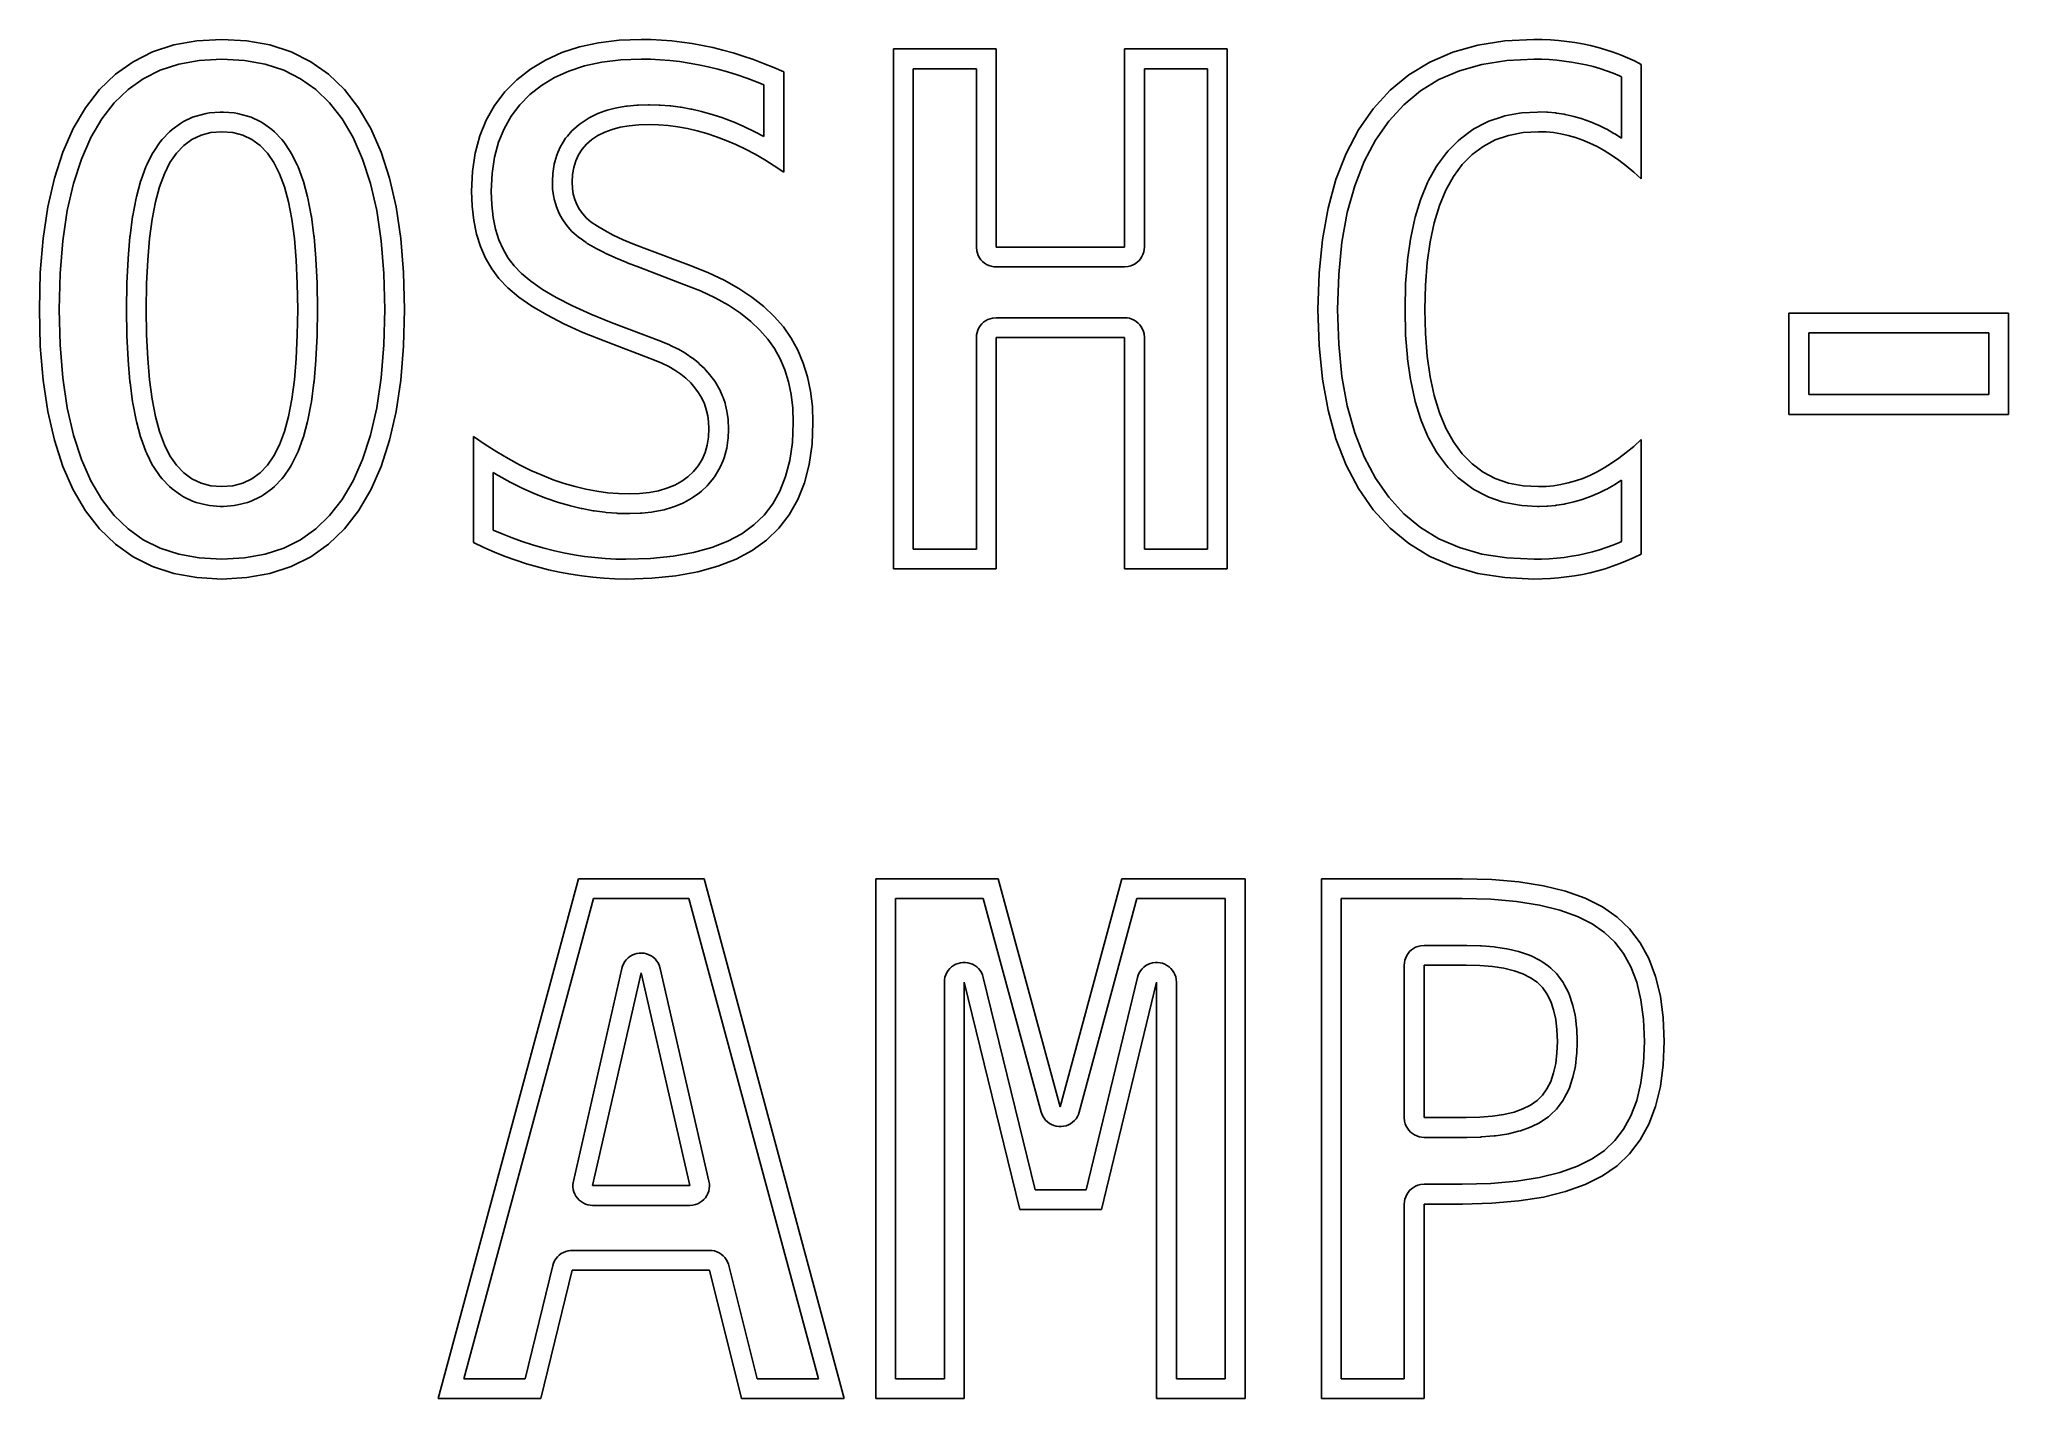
# Model space of a CAD drawing. Header units: metres. Extents: x -25.7 to 24.1, y -16.9 to 17.5.
import ezdxf

# ---------------------------------------------------------------- set-up
doc = ezdxf.new("R2010")
doc.units = ezdxf.units.M

msp = doc.modelspace()

# ---------------------------------------------------------------- linework, layer by layer
for p, q in [((-21.1084, 17.4848), (-21.738, 17.4495)), ((-20.4765, 17.4495), (-21.1084, 17.4848)), ((-11.0472, 17.4639), (-11.5666, 17.4012)), ((-10.4929, 17.4848), (-11.0472, 17.4639)), ((-10.2334, 17.4805), (-10.4929, 17.4848)), ((-9.97398, 17.4678), (-10.2334, 17.4805)), ((-9.71455, 17.4465), (-9.97398, 17.4678)), ((12.1134, 17.4848), (11.3785, 17.4489)), ((12.3262, 17.4815), (12.1134, 17.4848)), ((12.5365, 17.4719), (12.3262, 17.4815)), ((12.7443, 17.4557), (12.5365, 17.4719)), ((12.9496, 17.4332), (12.7443, 17.4557)), ((-22.8607, 17.1673), (-23.3538, 16.9203)), ((-22.3221, 17.3437), (-22.8607, 17.1673)), ((-21.738, 17.4495), (-22.3221, 17.3437)), ((-21.6793, 16.952), (-21.1083, 16.984)), ((-21.1083, 16.984), (-20.5351, 16.952)), ((-19.8904, 17.3437), (-20.4765, 17.4495)), ((-19.3503, 17.1673), (-19.8904, 17.3437)), ((-18.856, 16.9203), (-19.3503, 17.1673)), ((-12.9154, 16.9625), (-13.2952, 16.7327)), ((-12.5007, 17.1505), (-12.9154, 16.9625)), ((-12.0511, 17.2968), (-12.5007, 17.1505)), ((-11.5666, 17.4012), (-12.0511, 17.2968)), ((-11.4838, 16.9076), (-11.0078, 16.965)), ((-11.0078, 16.965), (-10.4876, 16.9846)), ((-10.4876, 16.9846), (-10.2498, 16.9807)), ((-10.2498, 16.9807), (-10.0066, 16.9688)), ((-10.0066, 16.9688), (-9.76329, 16.9489)), ((-9.45512, 17.4168), (-9.71455, 17.4465)), ((-9.19571, 17.3786), (-9.45512, 17.4168)), ((-8.93629, 17.3318), (-9.19571, 17.3786)), ((-8.67688, 17.2766), (-8.93629, 17.3318)), ((-8.4178, 17.2131), (-8.67688, 17.2766)), ((-8.15944, 17.1414), (-8.4178, 17.2131)), ((-7.90179, 17.0616), (-8.15944, 17.1414)), ((-7.64488, 16.9737), (-7.90179, 17.0616)), ((-7.38869, 16.8776), (-7.64488, 16.9737)), ((-1.49942, 17.2435), (-4.10008, 17.2435)), ((-4.10008, 17.2435), (-4.10008, 4.08125)), ((-1.49942, 12.2265), (-1.49942, 17.2435)), ((4.3542, 17.2435), (1.75356, 17.2435)), ((1.75356, 17.2435), (1.75356, 12.2265)), ((4.3542, 4.08125), (4.3542, 17.2435)), ((10.063, 17.1624), (9.48244, 16.9117)), ((10.695, 17.3415), (10.063, 17.1624)), ((11.3785, 17.4489), (10.695, 17.3415)), ((11.4296, 16.9508), (12.1218, 16.9846)), ((12.1218, 16.9846), (12.311, 16.9817)), ((12.311, 16.9817), (12.5054, 16.9728)), ((12.5054, 16.9728), (12.698, 16.9578)), ((12.698, 16.9578), (12.8866, 16.9371)), ((13.1524, 17.4041), (12.9496, 17.4332)), ((13.3526, 17.3686), (13.1524, 17.4041)), ((13.5503, 17.3267), (13.3526, 17.3686)), ((13.745, 17.2783), (13.5503, 17.3267)), ((13.9361, 17.2234), (13.745, 17.2783)), ((14.1235, 17.1622), (13.9361, 17.2234)), ((14.3074, 17.0944), (14.1235, 17.1622)), ((14.4877, 17.0202), (14.3074, 17.0944)), ((14.6644, 16.9395), (14.4877, 17.0202)), ((-23.8013, 16.6028), (-24.2033, 16.2148)), ((-23.3538, 16.9203), (-23.8013, 16.6028)), ((-23.4812, 16.2168), (-23.0957, 16.4904)), ((-23.0957, 16.4904), (-22.6698, 16.7036)), ((-22.6698, 16.7036), (-22.1992, 16.8578)), ((-22.1992, 16.8578), (-21.6793, 16.952)), ((-20.5351, 16.952), (-20.013, 16.8577)), ((-20.013, 16.8577), (-19.5406, 16.7034)), ((-19.5406, 16.7034), (-19.1137, 16.4901)), ((-19.1137, 16.4901), (-18.7274, 16.2166)), ((-18.4075, 16.6028), (-18.856, 16.9203)), ((-18.005, 16.2148), (-18.4075, 16.6028)), ((-13.6402, 16.4611), (-13.9442, 16.153)), ((-13.2952, 16.7327), (-13.6402, 16.4611)), ((-13.0102, 16.3208), (-12.6819, 16.5194)), ((-12.6819, 16.5194), (-12.3196, 16.6836)), ((-12.3196, 16.6836), (-11.9208, 16.8134)), ((-11.9208, 16.8134), (-11.4838, 16.9076)), ((-9.76329, 16.9489), (-9.52016, 16.921)), ((-9.52016, 16.921), (-9.27632, 16.885)), ((-9.27632, 16.885), (-9.03276, 16.8412)), ((-9.03276, 16.8412), (-8.7883, 16.7891)), ((-8.7883, 16.7891), (-8.54454, 16.7294)), ((-8.54454, 16.7294), (-8.30013, 16.6616)), ((-8.30013, 16.6616), (-8.05655, 16.5861)), ((-8.05655, 16.5861), (-7.8139, 16.5031)), ((-7.8139, 16.5031), (-7.57066, 16.4119)), ((-7.13321, 16.7734), (-7.38869, 16.8776)), ((-6.87846, 16.6611), (-7.13321, 16.7734)), ((-6.87846, 14.1235), (-6.87846, 16.6611)), ((-3.60008, 4.58125), (-3.60008, 16.7435)), ((-3.60008, 16.7435), (-1.99942, 16.7435)), ((-1.99942, 16.7435), (-1.99942, 12.2265)), ((2.25356, 12.2265), (2.25356, 16.7435)), ((2.25356, 16.7435), (3.8542, 16.7435)), ((3.8542, 16.7435), (3.8542, 4.58125)), ((8.95334, 16.5893), (8.47568, 16.1953)), ((9.48244, 16.9117), (8.95334, 16.5893)), ((9.244, 16.1809), (9.71274, 16.4665)), ((9.71274, 16.4665), (10.2309, 16.6903)), ((10.2309, 16.6903), (10.8025, 16.8522)), ((10.8025, 16.8522), (11.4296, 16.9508)), ((12.8866, 16.9371), (13.0733, 16.9103)), ((13.0733, 16.9103), (13.2568, 16.8778)), ((13.2568, 16.8778), (13.4382, 16.8393)), ((13.4382, 16.8393), (13.6156, 16.7952)), ((13.6156, 16.7952), (13.7894, 16.7454)), ((13.7894, 16.7454), (13.9597, 16.6897)), ((13.9597, 16.6897), (14.1256, 16.6285)), ((14.1256, 16.6285), (14.2887, 16.5614)), ((14.2887, 16.5614), (14.3374, 16.5392)), ((14.3374, 16.5392), (14.3374, 14.9858)), ((14.8374, 16.8524), (14.6644, 16.9395)), ((14.8374, 13.9571), (14.8374, 16.8524)), ((-24.2033, 16.2148), (-24.5598, 15.7561)), ((-23.8304, 15.8798), (-23.4812, 16.2168)), ((-18.7274, 16.2166), (-18.3778, 15.8796)), ((-17.6483, 15.7561), (-18.005, 16.2148)), ((-13.9442, 16.153), (-14.2014, 15.8136)), ((-13.5654, 15.825), (-13.3062, 16.0877)), ((-13.3062, 16.0877), (-13.0102, 16.3208)), ((-7.57066, 16.4119), (-7.37846, 16.3335)), ((-7.37846, 16.3335), (-7.37846, 15.0252)), ((8.47568, 16.1953), (8.04947, 15.7296)), ((8.82088, 15.8319), (9.244, 16.1809)), ((-24.5598, 15.7561), (-24.8697, 15.2286)), ((-24.4239, 15.0003), (-24.1451, 15.475)), ((-24.1451, 15.475), (-23.8304, 15.8798)), ((-21.8472, 15.5123), (-22.077, 15.4038)), ((-21.7589, 15.5442), (-21.8472, 15.5123)), ((-21.5072, 15.6093), (-21.7589, 15.5442)), ((-21.4216, 15.6236), (-21.5072, 15.6093)), ((-21.1479, 15.6453), (-21.4216, 15.6236)), ((-21.0692, 15.6453), (-21.1479, 15.6453)), ((-20.7933, 15.6236), (-21.0692, 15.6453)), ((-20.7083, 15.6095), (-20.7933, 15.6236)), ((-20.4546, 15.5444), (-20.7083, 15.6095)), ((-20.3666, 15.5128), (-20.4546, 15.5444)), ((-20.1352, 15.4044), (-20.3666, 15.5128)), ((-18.3778, 15.8796), (-18.063, 15.4749)), ((-18.063, 15.4749), (-17.7842, 15.0003)), ((-17.3384, 15.2286), (-17.6483, 15.7561)), ((-14.2014, 15.8136), (-14.4119, 15.4428)), ((-13.9611, 15.2242), (-13.7829, 15.5381)), ((-13.7829, 15.5381), (-13.5654, 15.825)), ((-11.8586, 15.4687), (-12.0112, 15.3681)), ((-11.8066, 15.4987), (-11.8586, 15.4687)), ((-11.636, 15.5838), (-11.8066, 15.4987)), ((-11.586, 15.6055), (-11.636, 15.5838)), ((-11.3974, 15.6751), (-11.586, 15.6055)), ((-11.3511, 15.6897), (-11.3974, 15.6751)), ((-11.1445, 15.7439), (-11.3511, 15.6897)), ((-11.1025, 15.753), (-11.1445, 15.7439)), ((-10.878, 15.7917), (-11.1025, 15.753)), ((-10.8408, 15.7966), (-10.878, 15.7917)), ((-10.5982, 15.8199), (-10.8408, 15.7966)), ((-10.5654, 15.8219), (-10.5982, 15.8199)), ((-10.3049, 15.8297), (-10.5654, 15.8219)), ((-10.2771, 15.8297), (-10.3049, 15.8297)), ((-10.0349, 15.8234), (-10.2771, 15.8297)), ((-10.0092, 15.8221), (-10.0349, 15.8234)), ((-9.76628, 15.8032), (-10.0092, 15.8221)), ((-9.741, 15.8006), (-9.76628, 15.8032)), ((-9.49741, 15.7691), (-9.741, 15.8006)), ((-9.47273, 15.7653), (-9.49741, 15.7691)), ((-9.22842, 15.7213), (-9.47273, 15.7653)), ((-9.20457, 15.7164), (-9.22842, 15.7213)), ((-8.95955, 15.6598), (-9.20457, 15.7164)), ((-8.93657, 15.6539), (-8.95955, 15.6598)), ((-8.69083, 15.5847), (-8.93657, 15.6539)), ((-8.6689, 15.578), (-8.69083, 15.5847)), ((-8.42244, 15.4962), (-8.6689, 15.578)), ((-8.40193, 15.4889), (-8.42244, 15.4962)), ((-8.15562, 15.3951), (-8.40193, 15.4889)), ((8.04947, 15.7296), (7.67761, 15.1962)), ((8.44069, 15.4165), (8.82088, 15.8319)), ((11.3155, 15.5272), (10.979, 15.4116)), ((11.3846, 15.5455), (11.3155, 15.5272)), ((11.7497, 15.6149), (11.3846, 15.5455)), ((11.8138, 15.6229), (11.7497, 15.6149)), ((12.2075, 15.646), (11.8138, 15.6229)), ((12.2521, 15.6466), (12.2075, 15.646)), ((12.4427, 15.6408), (12.2521, 15.6466)), ((12.4736, 15.6389), (12.4427, 15.6408)), ((12.6626, 15.6213), (12.4736, 15.6389)), ((12.6935, 15.6175), (12.6626, 15.6213)), ((12.8809, 15.5882), (12.6935, 15.6175)), ((12.9114, 15.5825), (12.8809, 15.5882)), ((13.0971, 15.5416), (12.9114, 15.5825)), ((13.1269, 15.534), (13.0971, 15.5416)), ((13.3111, 15.4814), (13.1269, 15.534)), ((13.3398, 15.4722), (13.3111, 15.4814)), ((13.5223, 15.4079), (13.3398, 15.4722)), ((-24.8697, 15.2286), (-25.1319, 14.6337)), ((-24.6641, 14.4555), (-24.4239, 15.0003)), ((-22.4334, 15.1447), (-22.6193, 14.9495)), ((-22.3663, 15.2036), (-22.4334, 15.1447)), ((-22.1585, 15.3554), (-22.3663, 15.2036)), ((-22.1055, 15.3892), (-22.1585, 15.3554)), ((-22.077, 15.4038), (-22.1055, 15.3892)), ((-21.8635, 14.9517), (-21.6338, 15.0601)), ((-21.6338, 15.0601), (-21.3821, 15.1252)), ((-21.3821, 15.1252), (-21.1084, 15.1468)), ((-21.1084, 15.1468), (-20.8325, 15.1252)), ((-20.8325, 15.1252), (-20.5788, 15.0601)), ((-20.5788, 15.0601), (-20.3475, 14.9517)), ((-20.0802, 15.3742), (-20.1352, 15.4044)), ((-20.0537, 15.3562), (-20.0802, 15.3742)), ((-19.8446, 15.2045), (-20.0537, 15.3562)), ((-19.7771, 15.1455), (-19.8446, 15.2045)), ((-19.5904, 14.9503), (-19.7771, 15.1455)), ((-17.7842, 15.0003), (-17.5441, 14.4555)), ((-17.0762, 14.6337), (-17.3384, 15.2286)), ((-14.5756, 15.0407), (-14.6926, 14.6073)), ((-14.4119, 15.4428), (-14.5756, 15.0407)), ((-14.1009, 14.8808), (-13.9611, 15.2242)), ((-12.4009, 14.9804), (-12.4932, 14.8388)), ((-12.3575, 15.0376), (-12.4009, 14.9804)), ((-12.2447, 15.1658), (-12.3575, 15.0376)), ((-12.1958, 15.2144), (-12.2447, 15.1658)), ((-12.0625, 15.3293), (-12.1958, 15.2144)), ((-12.0112, 15.3681), (-12.0625, 15.3293)), ((-11.7359, 14.9507), (-11.5833, 15.0513)), ((-11.5833, 15.0513), (-11.4128, 15.1364)), ((-11.4128, 15.1364), (-11.2242, 15.2061)), ((-11.2242, 15.2061), (-11.0176, 15.2602)), ((-11.0176, 15.2602), (-10.7931, 15.2989)), ((-10.7931, 15.2989), (-10.5506, 15.3221)), ((-10.5506, 15.3221), (-10.2901, 15.3299)), ((-10.2901, 15.3299), (-10.0479, 15.3236)), ((-10.0479, 15.3236), (-9.80502, 15.3047)), ((-9.80502, 15.3047), (-9.56143, 15.2733)), ((-9.56143, 15.2733), (-9.31712, 15.2292)), ((-9.31712, 15.2292), (-9.0721, 15.1726)), ((-9.0721, 15.1726), (-8.82635, 15.1034)), ((-8.82635, 15.1034), (-8.5799, 15.0217)), ((-8.5799, 15.0217), (-8.33359, 14.9278)), ((-8.13628, 15.3873), (-8.15562, 15.3951)), ((-7.89105, 15.282), (-8.13628, 15.3873)), ((-7.87257, 15.2736), (-7.89105, 15.282)), ((-7.62843, 15.1568), (-7.87257, 15.2736)), ((-7.61081, 15.1479), (-7.62843, 15.1568)), ((-7.37846, 15.0252), (-7.61081, 15.1479)), ((7.67761, 15.1962), (7.36295, 14.5986)), ((8.10556, 14.9357), (8.44069, 15.4165)), ((10.2554, 14.9696), (10.1981, 14.9196)), ((10.5348, 15.1777), (10.2554, 14.9696)), ((10.6008, 15.2194), (10.5348, 15.1777)), ((10.9088, 15.3813), (10.6008, 15.2194)), ((10.979, 15.4116), (10.9088, 15.3813)), ((11.1414, 14.9387), (11.478, 15.0543)), ((11.478, 15.0543), (11.8431, 15.1237)), ((11.8431, 15.1237), (12.2368, 15.1468)), ((12.2368, 15.1468), (12.4274, 15.141)), ((12.4274, 15.141), (12.6164, 15.1235)), ((12.6164, 15.1235), (12.8038, 15.0942)), ((12.8038, 15.0942), (12.9895, 15.0533)), ((12.9895, 15.0533), (13.1736, 15.0007)), ((13.1736, 15.0007), (13.3562, 14.9363)), ((13.5499, 15.3973), (13.5223, 15.4079)), ((13.7308, 15.3213), (13.5499, 15.3973)), ((13.7569, 15.3094), (13.7308, 15.3213)), ((13.9378, 15.2208), (13.7569, 15.3094)), ((13.962, 15.2082), (13.9378, 15.2208)), ((14.1445, 15.1061), (13.962, 15.2082)), ((14.1662, 15.0932), (14.1445, 15.1061)), ((14.3374, 14.9858), (14.1662, 15.0932)), ((-25.1319, 14.6337), (-25.3464, 13.9716)), ((-22.8677, 14.591), (-23.0097, 14.3091)), ((-22.8332, 14.6493), (-22.8677, 14.591)), ((-22.6693, 14.8879), (-22.8332, 14.6493)), ((-22.6193, 14.9495), (-22.6693, 14.8879)), ((-22.4211, 14.3661), (-22.2572, 14.6047)), ((-22.2572, 14.6047), (-22.0714, 14.7999)), ((-22.0714, 14.7999), (-21.8635, 14.9517)), ((-20.3475, 14.9517), (-20.1384, 14.7999)), ((-20.1384, 14.7999), (-19.9517, 14.6047)), ((-19.9517, 14.6047), (-19.7873, 14.3661)), ((-19.54, 14.8884), (-19.5904, 14.9503)), ((-19.3756, 14.6499), (-19.54, 14.8884)), ((-19.3408, 14.5912), (-19.3756, 14.6499)), ((-19.1987, 14.3093), (-19.3408, 14.5912)), ((-16.8617, 13.9716), (-17.0762, 14.6337)), ((-14.6926, 14.6073), (-14.7627, 14.1425)), ((-14.2645, 14.0933), (-14.2024, 14.5046)), ((-14.2024, 14.5046), (-14.1009, 14.8808)), ((-12.6244, 14.5566), (-12.6756, 14.3884)), ((-12.5997, 14.6211), (-12.6244, 14.5566)), ((-12.528, 14.776), (-12.5997, 14.6211)), ((-12.4932, 14.8388), (-12.528, 14.776)), ((-12.1461, 14.4109), (-12.0743, 14.5658)), ((-12.0743, 14.5658), (-11.982, 14.7074)), ((-11.982, 14.7074), (-11.8692, 14.8357)), ((-11.8692, 14.8357), (-11.7359, 14.9507)), ((-8.33359, 14.9278), (-8.08836, 14.8225)), ((-8.08836, 14.8225), (-7.84422, 14.7057)), ((-7.84422, 14.7057), (-7.60115, 14.5774)), ((-7.60115, 14.5774), (-7.35918, 14.4376)), ((7.36295, 14.5986), (7.1055, 13.937)), ((7.81859, 14.3908), (8.10556, 14.9357)), ((9.90134, 14.6114), (9.67921, 14.3107)), ((9.94737, 14.6652), (9.90134, 14.6114)), ((10.1981, 14.9196), (9.94737, 14.6652)), ((10.3035, 14.3143), (10.5542, 14.5687)), ((10.5542, 14.5687), (10.8335, 14.7768)), ((10.8335, 14.7768), (11.1414, 14.9387)), ((13.3562, 14.9363), (13.537, 14.8603)), ((13.537, 14.8603), (13.718, 14.7718)), ((13.718, 14.7718), (13.9005, 14.6697)), ((13.9005, 14.6697), (14.0846, 14.5542)), ((14.0846, 14.5542), (14.2704, 14.4251)), ((-25.3464, 13.9716), (-25.5133, 13.2421)), ((-24.864, 13.8385), (-24.6641, 14.4555)), ((-23.0323, 14.257), (-23.1539, 13.9267)), ((-23.0097, 14.3091), (-23.0323, 14.257)), ((-22.6847, 13.7539), (-22.5631, 14.0842)), ((-22.5631, 14.0842), (-22.4211, 14.3661)), ((-19.7873, 14.3661), (-19.6451, 14.0842)), ((-19.6451, 14.0842), (-19.5235, 13.7539)), ((-19.1759, 14.257), (-19.1987, 14.3093)), ((-19.0543, 13.9267), (-19.1759, 14.257)), ((-17.5441, 14.4555), (-17.3442, 13.8385)), ((-16.6948, 13.2421), (-16.8617, 13.9716)), ((-14.7627, 14.1425), (-14.7861, 13.6464)), ((-14.2857, 13.6437), (-14.2645, 14.0933)), ((-12.7274, 14.0874), (-12.7377, 13.8925)), ((-12.7211, 14.1446), (-12.7274, 14.0874)), ((-12.6903, 14.3262), (-12.7211, 14.1446)), ((-12.6756, 14.3884), (-12.6903, 14.3262)), ((-12.2384, 13.8662), (-12.2281, 14.0611)), ((-12.2281, 14.0611), (-12.1973, 14.2426)), ((-12.1973, 14.2426), (-12.1461, 14.4109)), ((-7.35918, 14.4376), (-7.11827, 14.2863)), ((-7.11827, 14.2863), (-6.87846, 14.1235)), ((7.58073, 13.7795), (7.81859, 14.3908)), ((9.64464, 14.2571), (9.45171, 13.9109)), ((9.67921, 14.3107), (9.64464, 14.2571)), ((9.88844, 13.6675), (10.0814, 14.0136)), ((10.0814, 14.0136), (10.3035, 14.3143)), ((14.2704, 14.4251), (14.4578, 14.2826)), ((14.4578, 14.2826), (14.6468, 14.1266)), ((14.6468, 14.1266), (14.8374, 13.9571)), ((-25.0217, 13.1491), (-24.864, 13.8385)), ((-23.2786, 13.4647), (-23.3628, 13.0275)), ((-23.2706, 13.4997), (-23.2786, 13.4647)), ((-23.1677, 13.8834), (-23.2706, 13.4997)), ((-23.1539, 13.9267), (-23.1677, 13.8834)), ((-22.7876, 13.3702), (-22.6847, 13.7539)), ((-19.5235, 13.7539), (-19.4206, 13.3702)), ((-19.0406, 13.8835), (-19.0543, 13.9267)), ((-18.9376, 13.4997), (-19.0406, 13.8835)), ((-18.9296, 13.4648), (-18.9376, 13.4997)), ((-18.8454, 13.0275), (-18.9296, 13.4648)), ((-17.3442, 13.8385), (-17.1865, 13.1491)), ((-14.7861, 13.6464), (-14.7719, 13.2597)), ((-14.273, 13.2981), (-14.2857, 13.6437)), ((-12.7377, 13.8925), (-12.7378, 13.8418)), ((-12.7378, 13.8418), (-12.7303, 13.6894)), ((-12.7303, 13.6894), (-12.725, 13.6373)), ((-12.725, 13.6373), (-12.7026, 13.4927)), ((-12.7026, 13.4927), (-12.6909, 13.4377)), ((-12.2309, 13.7139), (-12.2384, 13.8662)), ((-12.2085, 13.5692), (-12.2309, 13.7139)), ((-12.1712, 13.4324), (-12.2085, 13.5692)), ((7.1055, 13.937), (6.90526, 13.2113)), ((7.39325, 13.1), (7.58073, 13.7795)), ((9.26379, 13.4692), (9.24715, 13.4231)), ((9.42705, 13.8602), (9.26379, 13.4692)), ((9.45171, 13.9109), (9.42705, 13.8602)), ((9.72519, 13.2765), (9.88844, 13.6675)), ((-25.5133, 13.2421), (-25.6325, 12.4452)), ((-25.1356, 12.3876), (-25.0217, 13.1491)), ((-23.3674, 12.9991), (-23.4329, 12.5085)), ((-23.3628, 13.0275), (-23.3674, 12.9991)), ((-22.8718, 12.933), (-22.7876, 13.3702)), ((-19.4206, 13.3702), (-19.3363, 12.933)), ((-18.8407, 12.9991), (-18.8454, 13.0275)), ((-18.7752, 12.5085), (-18.8407, 12.9991)), ((-17.1865, 13.1491), (-17.0726, 12.3876)), ((-16.5756, 12.4452), (-16.6948, 13.2421)), ((-14.7719, 13.2597), (-14.7292, 12.8962)), ((-14.2352, 12.9766), (-14.273, 13.2981)), ((-14.1738, 12.6822), (-14.2352, 12.9766)), ((-12.6909, 13.4377), (-12.6535, 13.3008)), ((-12.6535, 13.3008), (-12.6347, 13.2448)), ((-12.6347, 13.2448), (-12.5824, 13.1157)), ((-12.5824, 13.1157), (-12.5564, 13.0611)), ((-12.5564, 13.0611), (-12.4892, 12.9397)), ((-12.1189, 13.3033), (-12.1712, 13.4324)), ((-12.0517, 13.1819), (-12.1189, 13.3033)), ((-11.9696, 13.0682), (-12.0517, 13.1819)), ((-11.8725, 12.9623), (-11.9696, 13.0682)), ((6.90526, 13.2113), (6.76224, 12.4215)), ((7.25775, 12.3518), (7.39325, 13.1)), ((9.11357, 12.9873), (9.10291, 12.9464)), ((9.24715, 13.4231), (9.11357, 12.9873)), ((9.59161, 12.8408), (9.72519, 13.2765)), ((-23.4355, 12.4852), (-23.4823, 11.941)), ((-23.4329, 12.5085), (-23.4355, 12.4852)), ((-22.9373, 12.4423), (-22.8718, 12.933)), ((-19.3363, 12.933), (-19.2708, 12.4423)), ((-18.7727, 12.4852), (-18.7752, 12.5085)), ((-18.7259, 11.941), (-18.7727, 12.4852)), ((-14.7292, 12.8962), (-14.6582, 12.5559)), ((-14.6582, 12.5559), (-14.5587, 12.2389)), ((-14.0896, 12.414), (-14.1738, 12.6822)), ((-12.4892, 12.9397), (-12.457, 12.889)), ((-12.457, 12.889), (-12.3748, 12.7754)), ((-12.3748, 12.7754), (-12.3382, 12.7304)), ((-12.3382, 12.7304), (-12.2412, 12.6245)), ((-12.2412, 12.6245), (-12.1979, 12.5827)), ((-12.1979, 12.5827), (-12.0771, 12.4791)), ((-12.0771, 12.4791), (-12.0371, 12.4482)), ((-11.7517, 12.8588), (-11.8725, 12.9623)), ((-11.5984, 12.7522), (-11.7517, 12.8588)), ((-11.4124, 12.6425), (-11.5984, 12.7522)), ((-11.194, 12.5298), (-11.4124, 12.6425)), ((-10.9429, 12.414), (-11.194, 12.5298)), ((9.10291, 12.9464), (8.99902, 12.4658)), ((9.48773, 12.3602), (9.59161, 12.8408)), ((-25.6325, 12.4452), (-25.704, 11.5811)), ((-25.2045, 11.5541), (-25.1356, 12.3876)), ((-22.9841, 11.8982), (-22.9373, 12.4423)), ((-19.2708, 12.4423), (-19.2241, 11.8982)), ((-17.0726, 12.3876), (-17.0036, 11.5541)), ((-16.5041, 11.5811), (-16.5756, 12.4452)), ((-14.5587, 12.2389), (-14.4308, 11.9451)), ((-13.9837, 12.1707), (-14.0896, 12.414)), ((-13.8563, 11.9502), (-13.9837, 12.1707)), ((-12.0371, 12.4482), (-11.8837, 12.3416)), ((-11.8837, 12.3416), (-11.8524, 12.3215)), ((-11.8524, 12.3215), (-11.6665, 12.2119)), ((-11.6665, 12.2119), (-11.6417, 12.1982)), ((-11.6417, 12.1982), (-11.4232, 12.0855)), ((-11.4232, 12.0855), (-11.4034, 12.0758)), ((-11.4034, 12.0758), (-11.1523, 11.96)), ((-10.6593, 12.2952), (-10.9429, 12.414)), ((-10.3431, 12.1732), (-10.6593, 12.2952)), ((-9.2234, 11.7496), (-10.3431, 12.1732)), ((-1.99942, 12.2265), (-1.99057, 12.1328)), ((-1.99057, 12.1328), (-1.97495, 12.072)), ((-1.97495, 12.072), (-1.95183, 12.0136)), ((-1.95183, 12.0136), (-1.92159, 11.9586)), ((1.75356, 12.2265), (-1.49942, 12.2265)), ((2.15807, 11.9326), (2.19171, 11.9856)), ((2.19171, 11.9856), (2.21844, 12.0424)), ((2.21844, 12.0424), (2.23785, 12.1022)), ((2.23785, 12.1022), (2.24962, 12.1638)), ((2.24962, 12.1638), (2.25356, 12.2265)), ((6.76224, 12.4215), (6.67642, 11.5676)), ((7.17564, 11.5347), (7.25775, 12.3518)), ((8.99265, 12.4301), (8.91843, 11.9048)), ((8.99902, 12.4658), (8.99265, 12.4301)), ((9.41351, 11.8348), (9.48773, 12.3602)), ((-25.704, 11.5811), (-25.7278, 10.6496)), ((-25.2277, 10.6497), (-25.2045, 11.5541)), ((-23.4835, 11.9217), (-23.5116, 11.3241)), ((-23.4823, 11.941), (-23.4835, 11.9217)), ((-23.0121, 11.3006), (-22.9841, 11.8982)), ((-19.2241, 11.8982), (-19.196, 11.3006)), ((-18.7246, 11.9217), (-18.7259, 11.941)), ((-18.6965, 11.3241), (-18.7246, 11.9217)), ((-17.0036, 11.5541), (-16.9804, 10.6497)), ((-16.4803, 10.6496), (-16.5041, 11.5811)), ((-14.4308, 11.9451), (-14.2745, 11.6745)), ((-14.2745, 11.6745), (-14.0897, 11.4272)), ((-13.7076, 11.7512), (-13.8563, 11.9502)), ((-13.5231, 11.559), (-13.7076, 11.7512)), ((-13.2847, 11.3599), (-13.5231, 11.559)), ((-11.1523, 11.96), (-11.1362, 11.9529)), ((-11.1362, 11.9529), (-10.8525, 11.834)), ((-10.8525, 11.834), (-10.8392, 11.8286)), ((-10.8392, 11.8286), (-10.523, 11.7067)), ((-10.523, 11.7067), (-9.4045, 11.2835)), ((-8.78712, 11.5756), (-9.2234, 11.7496)), ((-8.38504, 11.3861), (-8.78712, 11.5756)), ((-1.92159, 11.9586), (-1.88467, 11.9078)), ((-1.88467, 11.9078), (-1.84169, 11.862)), ((-1.84169, 11.862), (-1.79332, 11.822)), ((-1.79332, 11.822), (-1.7403, 11.7884)), ((-1.7403, 11.7884), (-1.68349, 11.7616)), ((-1.68349, 11.7616), (-1.62376, 11.7422)), ((-1.62376, 11.7422), (-1.56209, 11.7305)), ((-1.56209, 11.7305), (-1.49942, 11.7265)), ((-1.49942, 11.7265), (1.75356, 11.7265)), ((1.75356, 11.7265), (1.84724, 11.7354)), ((1.84724, 11.7354), (1.90807, 11.751)), ((1.90807, 11.751), (1.96645, 11.7741)), ((1.96645, 11.7741), (2.02147, 11.8044)), ((2.02147, 11.8044), (2.07227, 11.8413)), ((2.07227, 11.8413), (2.11804, 11.8842)), ((2.11804, 11.8842), (2.15807, 11.9326)), ((6.67642, 11.5676), (6.64781, 10.6496)), ((7.14806, 10.6496), (7.17564, 11.5347)), ((8.91502, 11.8737), (8.87051, 11.3035)), ((8.91843, 11.9048), (8.91502, 11.8737)), ((9.369, 11.2646), (9.41351, 11.8348)), ((-23.5121, 11.3078), (-23.5215, 10.6568)), ((-23.5116, 11.3241), (-23.5121, 11.3078)), ((-23.0215, 10.6496), (-23.0121, 11.3006)), ((-19.196, 11.3006), (-19.1866, 10.6496)), ((-18.696, 11.3078), (-18.6965, 11.3241)), ((-18.6867, 10.6568), (-18.696, 11.3078)), ((-14.0897, 11.4272), (-13.8648, 11.193)), ((-13.8648, 11.193), (-13.5881, 10.9619)), ((-12.9895, 11.155), (-13.2847, 11.3599)), ((-12.6375, 10.9467), (-12.9895, 11.155)), ((-9.4045, 11.2835), (-8.98643, 11.1167)), ((-8.98643, 11.1167), (-8.6136, 10.9411)), ((-8.01712, 11.1812), (-8.38504, 11.3861)), ((-7.6834, 10.9607), (-8.01712, 11.1812)), ((8.86916, 11.2767), (8.85431, 10.6617)), ((8.87051, 11.3035), (8.86916, 11.2767)), ((9.35416, 10.6496), (9.369, 11.2646)), ((-25.7278, 10.6496), (-25.704, 9.72052)), ((-25.2045, 9.7477), (-25.2277, 10.6497)), ((-23.5215, 10.6568), (-23.5215, 10.6424)), ((-23.5215, 10.6424), (-23.5121, 9.99376)), ((-23.0121, 10.001), (-23.0215, 10.6496)), ((-19.1866, 10.6496), (-19.196, 10.001)), ((-18.696, 9.99376), (-18.6867, 10.6424)), ((-18.6867, 10.6424), (-18.6867, 10.6568)), ((-16.9804, 10.6497), (-17.0036, 9.74773)), ((-16.5041, 9.72052), (-16.4803, 10.6496)), ((-13.5881, 10.9619), (-13.2596, 10.7338)), ((-13.2596, 10.7338), (-12.8793, 10.5088)), ((-12.8793, 10.5088), (-12.4471, 10.2869)), ((-12.2298, 10.7374), (-12.6375, 10.9467)), ((-11.7669, 10.528), (-12.2298, 10.7374)), ((-11.2454, 10.3179), (-11.7669, 10.528)), ((-8.6136, 10.9411), (-8.27686, 10.7535)), ((-8.27686, 10.7535), (-7.97633, 10.555)), ((-7.97633, 10.555), (-7.71115, 10.3461)), ((-7.38385, 10.7248), (-7.6834, 10.9607)), ((-7.11848, 10.4734), (-7.38385, 10.7248)), ((-6.8873, 10.2066), (-7.11848, 10.4734)), ((6.64781, 10.6496), (6.67642, 9.73402)), ((7.17564, 9.76692), (7.14806, 10.6496)), ((8.85431, 10.6617), (8.85431, 10.6375)), ((8.85431, 10.6375), (8.86916, 10.0249)), ((9.369, 10.037), (9.35416, 10.6496)), ((24.1395, 10.5542), (18.5769, 10.5542)), ((18.5769, 10.5542), (18.5769, 7.99165)), ((24.1395, 7.99165), (24.1395, 10.5542)), ((-23.5121, 9.99376), (-23.5116, 9.97743)), ((-23.5116, 9.97743), (-23.4835, 9.38185)), ((-22.9841, 9.40538), (-23.0121, 10.001)), ((-19.196, 10.001), (-19.2241, 9.40538)), ((-18.7246, 9.38184), (-18.6965, 9.97742)), ((-18.6965, 9.97742), (-18.696, 9.99376)), ((-12.4471, 10.2869), (-11.9632, 10.068)), ((-11.9632, 10.068), (-11.4274, 9.85222)), ((-9.97168, 9.83438), (-11.2454, 10.3179)), ((-7.71115, 10.3461), (-7.48027, 10.1274)), ((-7.48027, 10.1274), (-7.28227, 9.8989)), ((-6.68851, 9.92178), (-6.8873, 10.2066)), ((-1.99548, 10.0012), (-1.99942, 9.93854)), ((-1.98372, 10.0629), (-1.99548, 10.0012)), ((-1.96431, 10.1226), (-1.98372, 10.0629)), ((-1.93758, 10.1794), (-1.96431, 10.1226)), ((-1.90393, 10.2324), (-1.93758, 10.1794)), ((-1.86391, 10.2808), (-1.90393, 10.2324)), ((-1.81813, 10.3238), (-1.86391, 10.2808)), ((-1.76733, 10.3607), (-1.81813, 10.3238)), ((-1.71231, 10.3909), (-1.76733, 10.3607)), ((-1.65393, 10.4141), (-1.71231, 10.3909)), ((-1.59311, 10.4297), (-1.65393, 10.4141)), ((-1.49942, 10.4385), (-1.59311, 10.4297)), ((1.75356, 10.4385), (-1.49942, 10.4385)), ((1.81622, 10.4346), (1.75356, 10.4385)), ((1.8779, 10.4228), (1.81622, 10.4346)), ((1.93762, 10.4034), (1.8779, 10.4228)), ((1.99443, 10.3767), (1.93762, 10.4034)), ((2.04745, 10.343), (1.99443, 10.3767)), ((2.09583, 10.303), (2.04745, 10.343)), ((2.13881, 10.2572), (2.09583, 10.303)), ((2.17572, 10.2065), (2.13881, 10.2572)), ((2.20596, 10.1514), (2.17572, 10.2065)), ((2.22908, 10.093), (2.20596, 10.1514)), ((2.24471, 10.0322), (2.22908, 10.093)), ((2.25356, 9.93854), (2.24471, 10.0322)), ((8.86916, 10.0249), (8.87053, 9.99792)), ((8.87053, 9.99792), (8.91504, 9.42972)), ((9.41351, 9.46877), (9.369, 10.037)), ((19.0769, 8.49165), (19.0769, 10.0542)), ((19.0769, 10.0542), (23.6395, 10.0542)), ((23.6395, 10.0542), (23.6395, 8.49165)), ((-25.704, 9.72052), (-25.6325, 8.85837)), ((-25.1356, 8.91612), (-25.2045, 9.7477)), ((-17.0036, 9.74773), (-17.0726, 8.91611)), ((-16.5756, 8.85837), (-16.5041, 9.72052)), ((-11.4274, 9.85222), (-10.1491, 9.36693)), ((-9.95744, 9.82872), (-9.97168, 9.83438)), ((-9.77248, 9.75194), (-9.95744, 9.82872)), ((-9.7437, 9.73891), (-9.77248, 9.75194)), ((-9.5717, 9.6544), (-9.7437, 9.73891)), ((-9.54132, 9.63817), (-9.5717, 9.6544)), ((-9.38228, 9.54593), (-9.54132, 9.63817)), ((-9.35072, 9.52602), (-9.38228, 9.54593)), ((-9.20465, 9.42604), (-9.35072, 9.52602)), ((-7.28227, 9.8989), (-7.11374, 9.65744)), ((-7.11374, 9.65744), (-6.97076, 9.39793)), ((-6.52029, 9.61646), (-6.68851, 9.92178)), ((-6.38266, 9.2906), (-6.52029, 9.61646)), ((-1.99942, 9.93854), (-1.99942, 4.58125)), ((-1.49942, 9.93854), (1.75356, 9.93854)), ((-1.49942, 4.08125), (-1.49942, 9.93854)), ((1.75356, 9.93854), (1.75356, 4.08125)), ((2.25356, 4.58125), (2.25356, 9.93854)), ((6.67642, 9.73402), (6.76224, 8.88211)), ((7.25775, 8.95181), (7.17564, 9.76692)), ((-23.4835, 9.38185), (-23.4822, 9.36243)), ((-23.4822, 9.36243), (-23.4355, 8.81992)), ((-22.9373, 8.86287), (-22.9841, 9.40538)), ((-19.2241, 9.40538), (-19.2708, 8.86287)), ((-18.7727, 8.81992), (-18.7259, 9.36243)), ((-18.7259, 9.36243), (-18.7246, 9.38184)), ((-10.1491, 9.36693), (-9.96417, 9.29015)), ((-9.96417, 9.29015), (-9.79218, 9.20564)), ((-9.79218, 9.20564), (-9.63313, 9.1134)), ((-9.63313, 9.1134), (-9.48706, 9.01343)), ((-9.48706, 9.01343), (-9.35393, 8.90573)), ((-9.17259, 9.40216), (-9.20465, 9.42604)), ((-9.03946, 9.29446), (-9.17259, 9.40216)), ((-9.00754, 9.26631), (-9.03946, 9.29446)), ((-8.88737, 9.15088), (-9.00754, 9.26631)), ((-8.85664, 9.11859), (-8.88737, 9.15088)), ((-8.74944, 8.99544), (-8.85664, 9.11859)), ((-8.72081, 8.95932), (-8.74944, 8.99544)), ((-6.97076, 9.39793), (-6.85297, 9.11903)), ((-6.85297, 9.11903), (-6.76031, 8.81921)), ((-6.27562, 8.94424), (-6.38266, 9.2906)), ((8.91504, 9.42972), (8.91846, 9.39862)), ((8.91846, 9.39862), (8.99268, 8.87485)), ((9.48773, 8.94499), (9.41351, 9.46877)), ((-25.6325, 8.85837), (-25.5133, 8.06317)), ((-25.0217, 8.15617), (-25.1356, 8.91612)), ((-23.4355, 8.81992), (-23.4329, 8.79657)), ((-23.4329, 8.79657), (-23.3674, 8.30716)), ((-22.8718, 8.37346), (-22.9373, 8.86287)), ((-19.2708, 8.86287), (-19.3363, 8.37346)), ((-18.8408, 8.30713), (-18.7753, 8.79654)), ((-18.7753, 8.79654), (-18.7727, 8.81992)), ((-17.0726, 8.91611), (-17.1865, 8.15617)), ((-16.6948, 8.06317), (-16.5756, 8.85837)), ((-9.35393, 8.90573), (-9.23376, 8.7903)), ((-9.23376, 8.7903), (-9.12656, 8.66714)), ((-9.12656, 8.66714), (-9.03297, 8.53719)), ((-9.03297, 8.53719), (-8.95381, 8.40131)), ((-8.62723, 8.82936), (-8.72081, 8.95932)), ((-8.60095, 8.78888), (-8.62723, 8.82936)), ((-8.52179, 8.653), (-8.60095, 8.78888)), ((-8.49902, 8.60907), (-8.52179, 8.653)), ((-8.43423, 8.46725), (-8.49902, 8.60907)), ((-6.76031, 8.81921), (-6.69312, 8.49683)), ((-6.69312, 8.49683), (-6.65216, 8.15108)), ((-6.19916, 8.57738), (-6.27562, 8.94424)), ((-6.15327, 8.19), (-6.19916, 8.57738)), ((6.76224, 8.88211), (6.90526, 8.09393)), ((7.39316, 8.20554), (7.25775, 8.95181)), ((8.99268, 8.87485), (8.99907, 8.8391)), ((8.99907, 8.8391), (9.10295, 8.35976)), ((9.59161, 8.46565), (9.48773, 8.94499)), ((23.6395, 8.49165), (19.0769, 8.49165)), ((-25.5133, 8.06317), (-25.3464, 7.33493)), ((-24.864, 7.46825), (-25.0217, 8.15617)), ((-23.3674, 8.30716), (-23.3628, 8.27872)), ((-23.3628, 8.27872), (-23.2786, 7.84239)), ((-22.7876, 7.93713), (-22.8718, 8.37346)), ((-19.3363, 8.37346), (-19.4206, 7.93713)), ((-18.9296, 7.84238), (-18.8454, 8.2787)), ((-18.8454, 8.2787), (-18.8408, 8.30713)), ((-17.1865, 8.15617), (-17.3441, 7.46825)), ((-16.8617, 7.33493), (-16.6948, 8.06317)), ((-8.95381, 8.40131), (-8.88902, 8.25949)), ((-8.88902, 8.25949), (-8.83864, 8.11176)), ((-8.83864, 8.11176), (-8.80266, 7.9581)), ((-8.41579, 8.42088), (-8.43423, 8.46725)), ((-8.3654, 8.27315), (-8.41579, 8.42088)), ((-8.35181, 8.22575), (-8.3654, 8.27315)), ((-8.31583, 8.0721), (-8.35181, 8.22575)), ((-8.30717, 8.02513), (-8.31583, 8.0721)), ((-8.28558, 7.86554), (-8.30717, 8.02513)), ((-6.65216, 8.15108), (-6.6384, 7.78374)), ((-6.13799, 7.7821), (-6.15327, 8.19)), ((6.90526, 8.09393), (7.1055, 7.36946)), ((7.58067, 7.52713), (7.39316, 8.20554)), ((9.10295, 8.35976), (9.11365, 8.31885)), ((9.11365, 8.31885), (9.24722, 7.88397)), ((9.72519, 8.03078), (9.59161, 8.46565)), ((9.88844, 7.64034), (9.72519, 8.03078)), ((18.5769, 7.99165), (24.1395, 7.99165)), ((-23.2786, 7.84239), (-23.2705, 7.80746)), ((-23.2705, 7.80746), (-23.1676, 7.42422)), ((-22.6847, 7.55389), (-22.7876, 7.93713)), ((-22.5631, 7.22375), (-22.6847, 7.55389)), ((-19.5235, 7.55389), (-19.6451, 7.22375)), ((-19.4206, 7.93713), (-19.5235, 7.55389)), ((-19.0406, 7.42419), (-18.9377, 7.80743)), ((-18.9377, 7.80743), (-18.9296, 7.84238)), ((-8.80266, 7.9581), (-8.78107, 7.79851)), ((-8.77386, 7.63298), (-8.78465, 7.41626)), ((-8.78107, 7.79851), (-8.77386, 7.63298)), ((-8.28154, 7.82024), (-8.28558, 7.86554)), ((-8.28528, 7.3914), (-8.27449, 7.60812)), ((-8.27434, 7.65471), (-8.28154, 7.82024)), ((-8.27449, 7.60812), (-8.27434, 7.65471)), ((-6.6384, 7.78374), (-6.66046, 7.27956)), ((-6.162, 7.23338), (-6.13799, 7.7821)), ((7.81851, 6.91669), (7.58067, 7.52713)), ((9.24722, 7.88397), (9.26389, 7.83789)), ((9.26389, 7.83789), (9.42714, 7.44745)), ((10.0814, 7.29434), (9.88844, 7.64034)), ((-25.3464, 7.33493), (-25.1319, 6.67365)), ((-24.6642, 6.85216), (-24.864, 7.46825)), ((-23.1676, 7.42422), (-23.1539, 7.38109)), ((-23.1539, 7.38109), (-23.0323, 7.05095)), ((-23.0323, 7.05095), (-23.0097, 6.99884)), ((-23.0097, 6.99884), (-22.8677, 6.71695)), ((-22.4211, 6.94186), (-22.5631, 7.22375)), ((-19.6451, 7.22375), (-19.7873, 6.94186)), ((-19.3408, 6.71677), (-19.1987, 6.99866)), ((-19.1987, 6.99866), (-19.176, 7.05089)), ((-19.176, 7.05089), (-19.0543, 7.38103)), ((-19.0543, 7.38103), (-19.0406, 7.42419)), ((-17.3441, 7.46825), (-17.544, 6.85216)), ((-17.0762, 6.67365), (-16.8617, 7.33493)), ((-14.4373, 7.23143), (-14.7332, 7.43422)), ((-14.7332, 7.43422), (-14.7332, 4.74686)), ((-14.1442, 7.04402), (-14.4373, 7.23143)), ((-13.8537, 6.87199), (-14.1442, 7.04402)), ((-8.87102, 7.02536), (-8.94659, 6.85121)), ((-8.81705, 7.21371), (-8.87102, 7.02536)), ((-8.78465, 7.41626), (-8.81705, 7.21371)), ((-8.39037, 6.88763), (-8.3364, 7.07599)), ((-8.3364, 7.07599), (-8.32332, 7.13475)), ((-8.32332, 7.13475), (-8.29092, 7.3373)), ((-8.29092, 7.3373), (-8.28528, 7.3914)), ((-6.66046, 7.27956), (-6.72519, 6.82365)), ((-6.23405, 6.72586), (-6.162, 7.23338)), ((7.1055, 7.36946), (7.36295, 6.70869)), ((9.42714, 7.44745), (9.45175, 7.39682)), ((9.45175, 7.39682), (9.64468, 7.05083)), ((9.64468, 7.05083), (9.67924, 6.99721)), ((9.67924, 6.99721), (9.90137, 6.69659)), ((10.3035, 6.99373), (10.0814, 7.29434)), ((10.5542, 6.73936), (10.3035, 6.99373)), ((14.4578, 7.0255), (14.2704, 6.88297)), ((14.6468, 7.18152), (14.4578, 7.0255)), ((14.8374, 7.35101), (14.6468, 7.18152)), ((14.8374, 4.45566), (14.8374, 7.35101)), ((-25.1319, 6.67365), (-24.8697, 6.07932)), ((-24.4239, 6.30768), (-24.6642, 6.85216)), ((-22.8677, 6.71695), (-22.8332, 6.65868)), ((-22.8332, 6.65868), (-22.6693, 6.42015)), ((-22.2572, 6.70334), (-22.4211, 6.94186)), ((-22.0714, 6.50819), (-22.2572, 6.70334)), ((-21.8635, 6.35641), (-22.0714, 6.50819)), ((-20.1384, 6.50819), (-20.3475, 6.35641)), ((-19.9517, 6.70334), (-20.1384, 6.50819)), ((-19.7873, 6.94186), (-19.9517, 6.70334)), ((-19.54, 6.41956), (-19.3756, 6.65808)), ((-19.3756, 6.65808), (-19.3408, 6.71677)), ((-17.544, 6.85216), (-17.7842, 6.30763)), ((-17.3384, 6.07932), (-17.0762, 6.67365)), ((-14.2332, 5.06287), (-14.2332, 6.51564)), ((-14.2332, 6.51564), (-14.1085, 6.44179)), ((-13.5659, 6.71536), (-13.8537, 6.87199)), ((-13.2809, 6.57413), (-13.5659, 6.71536)), ((-12.9985, 6.44827), (-13.2809, 6.57413)), ((-9.16249, 6.54544), (-9.30283, 6.41385)), ((-9.04375, 6.69122), (-9.16249, 6.54544)), ((-8.94659, 6.85121), (-9.04375, 6.69122)), ((-8.61638, 6.4317), (-8.51923, 6.59169)), ((-8.51923, 6.59169), (-8.48793, 6.65216)), ((-8.48793, 6.65216), (-8.41235, 6.82631)), ((-8.41235, 6.82631), (-8.39037, 6.88763)), ((-6.72519, 6.82365), (-6.83058, 6.4144)), ((-6.35414, 6.25955), (-6.23405, 6.72586)), ((7.36295, 6.70869), (7.67761, 6.11166)), ((8.1055, 6.37218), (7.81851, 6.91669)), ((9.90137, 6.69659), (9.94739, 6.64275)), ((9.94739, 6.64275), (10.1981, 6.38838)), ((10.8335, 6.53125), (10.5542, 6.73936)), ((11.1414, 6.36937), (10.8335, 6.53125)), ((13.718, 6.53625), (13.537, 6.44765)), ((13.9005, 6.63834), (13.718, 6.53625)), ((14.0846, 6.75391), (13.9005, 6.63834)), ((14.2704, 6.88297), (14.0846, 6.75391)), ((-24.8697, 6.07932), (-24.5598, 5.55194)), ((-24.1451, 5.83319), (-24.4239, 6.30768)), ((-22.6693, 6.42015), (-22.6193, 6.35849)), ((-22.6193, 6.35849), (-22.4334, 6.16335)), ((-22.4334, 6.16335), (-22.3663, 6.10442)), ((-22.3663, 6.10442), (-22.1584, 5.95264)), ((-21.6338, 6.24799), (-21.8635, 6.35641)), ((-21.3821, 6.18294), (-21.6338, 6.24799)), ((-21.1084, 6.16125), (-21.3821, 6.18294)), ((-20.8325, 6.18294), (-21.1084, 6.16125)), ((-20.5788, 6.24799), (-20.8325, 6.18294)), ((-20.3475, 6.35641), (-20.5788, 6.24799)), ((-20.0537, 5.95181), (-19.8447, 6.10359)), ((-19.8447, 6.10359), (-19.7771, 6.16252)), ((-19.7771, 6.16252), (-19.5904, 6.35767)), ((-19.5904, 6.35767), (-19.54, 6.41956)), ((-17.7842, 6.30763), (-18.063, 5.83319)), ((-17.6483, 5.55194), (-17.3384, 6.07932)), ((-14.1085, 6.44179), (-14.0927, 6.43283)), ((-14.0927, 6.43283), (-13.805, 6.2762)), ((-13.805, 6.2762), (-13.7879, 6.26733)), ((-13.7879, 6.26733), (-13.5028, 6.1261)), ((-13.5028, 6.1261), (-13.4844, 6.11743)), ((-13.4844, 6.11743), (-13.2021, 5.99158)), ((-13.2021, 5.99158), (-13.1822, 5.98325)), ((-12.7188, 6.3378), (-12.9985, 6.44827)), ((-12.441, 6.2424), (-12.7188, 6.3378)), ((-12.164, 6.16168), (-12.441, 6.2424)), ((-11.8879, 6.09563), (-12.164, 6.16168)), ((-11.6128, 6.04427), (-11.8879, 6.09563)), ((-11.3385, 6.00757), (-11.6128, 6.04427)), ((-11.0651, 5.98555), (-11.3385, 6.00757)), ((-10.7926, 5.97821), (-11.0651, 5.98555)), ((-10.5269, 5.98711), (-10.7926, 5.97821)), ((-10.2788, 6.01378), (-10.5269, 5.98711)), ((-10.0483, 6.05823), (-10.2788, 6.01378)), ((-9.83549, 6.12047), (-10.0483, 6.05823)), ((-9.6403, 6.20049), (-9.83549, 6.12047)), ((-9.46275, 6.29828), (-9.6403, 6.20049)), ((-9.30283, 6.41385), (-9.46275, 6.29828)), ((-9.16989, 5.89302), (-9.00996, 6.00859)), ((-9.00996, 6.00859), (-8.96082, 6.04912)), ((-8.96082, 6.04912), (-8.82048, 6.18071)), ((-8.82048, 6.18071), (-8.77483, 6.22968)), ((-8.77483, 6.22968), (-8.65608, 6.37546)), ((-8.65608, 6.37546), (-8.61638, 6.4317)), ((-6.97469, 6.05008), (-7.1564, 5.72734)), ((-6.83058, 6.4144), (-6.97469, 6.05008)), ((-6.52228, 5.83446), (-6.35414, 6.25955)), ((7.67761, 6.11166), (8.04947, 5.57834)), ((8.44061, 5.89156), (8.1055, 6.37218)), ((10.1981, 6.38838), (10.2555, 6.33842)), ((10.2555, 6.33842), (10.5348, 6.13031)), ((10.5348, 6.13031), (10.6008, 6.08868)), ((10.6008, 6.08868), (10.9088, 5.9268)), ((11.478, 6.25375), (11.1414, 6.36937)), ((11.8431, 6.18439), (11.478, 6.25375)), ((12.2368, 6.16125), (11.8431, 6.18439)), ((12.4274, 6.1671), (12.2368, 6.16125)), ((12.6164, 6.18463), (12.4274, 6.1671)), ((12.8038, 6.21387), (12.6164, 6.18463)), ((12.9895, 6.25478), (12.8038, 6.21387)), ((13.1736, 6.30737), (12.9895, 6.25478)), ((13.3562, 6.37167), (13.1736, 6.30737)), ((13.537, 6.44765), (13.3562, 6.37167)), ((13.5498, 5.91069), (13.7307, 5.98666)), ((13.7307, 5.98666), (13.757, 5.99861)), ((13.757, 5.99861), (13.9379, 6.08722)), ((13.9379, 6.08722), (13.962, 6.09987)), ((13.962, 6.09987), (14.1445, 6.20195)), ((14.1445, 6.20195), (14.1663, 6.21483)), ((14.1663, 6.21483), (14.3374, 6.32225)), ((14.3374, 6.32225), (14.3374, 4.77202)), ((-24.5598, 5.55194), (-24.2033, 5.09334)), ((-23.8304, 5.42833), (-24.1451, 5.83319)), ((-22.1584, 5.95264), (-22.1319, 5.93454)), ((-22.1319, 5.93454), (-22.0769, 5.90424)), ((-22.0769, 5.90424), (-21.8472, 5.79581)), ((-21.8472, 5.79581), (-21.7589, 5.76389)), ((-21.7589, 5.76389), (-21.5072, 5.69884)), ((-21.5072, 5.69884), (-21.4216, 5.68449)), ((-21.4216, 5.68449), (-21.1479, 5.66281)), ((-21.1479, 5.66281), (-21.0692, 5.6628)), ((-21.0692, 5.6628), (-20.7933, 5.68448)), ((-20.7933, 5.68448), (-20.7083, 5.69861)), ((-20.7083, 5.69861), (-20.4546, 5.76366)), ((-20.4546, 5.76366), (-20.3666, 5.79524)), ((-20.3666, 5.79524), (-20.1353, 5.90367)), ((-20.1353, 5.90367), (-20.1067, 5.91818)), ((-20.1067, 5.91818), (-20.0537, 5.95181)), ((-18.063, 5.83319), (-18.3777, 5.42854)), ((-18.005, 5.09334), (-17.6483, 5.55194)), ((-13.1822, 5.98325), (-12.9025, 5.87277)), ((-12.9025, 5.87277), (-12.8812, 5.8649)), ((-12.8812, 5.8649), (-12.6033, 5.7695)), ((-12.6033, 5.7695), (-12.5809, 5.76237)), ((-12.5809, 5.76237), (-12.3039, 5.68166)), ((-12.3039, 5.68166), (-12.2804, 5.6754)), ((-12.2804, 5.6754), (-12.0043, 5.60934)), ((-12.0043, 5.60934), (-11.9797, 5.60411)), ((-11.9797, 5.60411), (-11.7045, 5.55275)), ((-11.7045, 5.55275), (-11.6791, 5.54868)), ((-11.6791, 5.54868), (-11.4048, 5.51198)), ((-11.4048, 5.51198), (-11.3786, 5.50919)), ((-11.3786, 5.50919), (-11.1053, 5.48717)), ((-11.1053, 5.48717), (-11.0786, 5.48573)), ((-11.0786, 5.48573), (-10.8061, 5.47839)), ((-10.7759, 5.47849), (-10.5102, 5.48738)), ((-10.5102, 5.48738), (-10.4734, 5.48997)), ((-10.4734, 5.48997), (-10.2253, 5.51665)), ((-10.2253, 5.51665), (-10.1841, 5.52283)), ((-10.1841, 5.52283), (-9.95364, 5.56728)), ((-9.95364, 5.56728), (-9.90797, 5.57832)), ((-9.90797, 5.57832), (-9.69514, 5.64056)), ((-9.69514, 5.64056), (-9.64584, 5.65784)), ((-9.64584, 5.65784), (-9.45065, 5.73785)), ((-9.45065, 5.73785), (-9.39908, 5.76253)), ((-9.39908, 5.76253), (-9.22153, 5.86032)), ((-9.22153, 5.86032), (-9.16989, 5.89302)), ((-7.1564, 5.72734), (-7.37634, 5.44206)), ((-6.73843, 5.45056), (-6.52228, 5.83446)), ((8.04947, 5.57834), (8.47568, 5.11273)), ((8.82085, 5.47617), (8.44061, 5.89156)), ((10.9088, 5.9268), (10.979, 5.8965)), ((10.979, 5.8965), (11.3155, 5.78088)), ((11.3155, 5.78088), (11.3846, 5.76254)), ((11.3846, 5.76254), (11.7497, 5.69318)), ((11.7497, 5.69318), (11.8137, 5.68524)), ((11.8137, 5.68524), (12.2074, 5.66211)), ((12.2074, 5.66211), (12.2521, 5.66148)), ((12.2521, 5.66148), (12.4427, 5.66733)), ((12.4427, 5.66733), (12.4736, 5.66924)), ((12.4736, 5.66924), (12.6626, 5.68677)), ((12.6626, 5.68677), (12.6935, 5.69061)), ((12.6935, 5.69061), (12.8809, 5.71985)), ((12.8809, 5.71985), (12.9113, 5.72557)), ((12.9113, 5.72557), (13.0971, 5.76648)), ((13.0971, 5.76648), (13.1268, 5.774)), ((13.1268, 5.774), (13.311, 5.8266)), ((13.311, 5.8266), (13.3398, 5.83578)), ((13.3398, 5.83578), (13.5223, 5.90009)), ((13.5223, 5.90009), (13.5498, 5.91069)), ((-24.2033, 5.09334), (-23.8013, 4.70528)), ((-23.4812, 5.09125), (-23.8304, 5.42833)), ((-23.0956, 4.81772), (-23.4812, 5.09125)), ((-18.7273, 5.09154), (-19.1137, 4.81793)), ((-18.3777, 5.42854), (-18.7273, 5.09154)), ((-18.4075, 4.70528), (-18.005, 5.09334)), ((-14.0103, 4.96487), (-14.2332, 5.06287)), ((-10.8061, 5.47839), (-10.7759, 5.47849)), ((-7.63657, 5.19081), (-7.94182, 4.97017)), ((-7.37634, 5.44206), (-7.63657, 5.19081)), ((-7.31487, 4.8064), (-7.00264, 5.10788)), ((-7.00264, 5.10788), (-6.73843, 5.45056)), ((8.47568, 5.11273), (8.95334, 4.71875)), ((9.244, 5.12714), (8.82085, 5.47617)), ((9.71269, 4.8416), (9.244, 5.12714)), ((-23.8013, 4.70528), (-23.3538, 4.38779)), ((-22.6698, 4.60446), (-23.0956, 4.81772)), ((-22.1992, 4.45032), (-22.6698, 4.60446)), ((-19.5406, 4.60466), (-20.0131, 4.45038)), ((-19.1137, 4.81793), (-19.5406, 4.60466)), ((-18.856, 4.38779), (-18.4075, 4.70528)), ((-14.7332, 4.74686), (-14.4699, 4.62076)), ((-14.4699, 4.62076), (-14.2039, 4.50383)), ((-14.2039, 4.50383), (-13.9352, 4.39604)), ((-13.7568, 4.86317), (-14.0103, 4.96487)), ((-13.5008, 4.77014), (-13.7568, 4.86317)), ((-13.2424, 4.68581), (-13.5008, 4.77014)), ((-12.9818, 4.61015), (-13.2424, 4.68581)), ((-12.7179, 4.54295), (-12.9818, 4.61015)), ((-12.4532, 4.48463), (-12.7179, 4.54295)), ((-9.16383, 4.49196), (-9.67915, 4.3992)), ((-8.70328, 4.61923), (-9.16383, 4.49196)), ((-8.29628, 4.77933), (-8.70328, 4.61923)), ((-7.94182, 4.97017), (-8.29628, 4.77933)), ((-8.0856, 4.32491), (-7.67569, 4.54559)), ((-7.67569, 4.54559), (-7.31487, 4.8064)), ((-1.99942, 4.58125), (-3.60008, 4.58125)), ((3.8542, 4.58125), (2.25356, 4.58125)), ((8.95334, 4.71875), (9.48244, 4.39639)), ((10.231, 4.61778), (9.71269, 4.8416)), ((10.8025, 4.45584), (10.231, 4.61778)), ((13.604, 4.51266), (13.4279, 4.46841)), ((13.7772, 4.56259), (13.604, 4.51266)), ((13.9487, 4.61861), (13.7772, 4.56259)), ((14.1168, 4.68015), (13.9487, 4.61861)), ((14.2835, 4.74786), (14.1168, 4.68015)), ((14.3374, 4.77202), (14.2835, 4.74786)), ((-23.3538, 4.38779), (-22.8607, 4.14084)), ((-22.8607, 4.14084), (-22.3221, 3.96445)), ((-21.6793, 4.35611), (-22.1992, 4.45032)), ((-21.1083, 4.32411), (-21.6793, 4.35611)), ((-20.535, 4.35612), (-21.1083, 4.32411)), ((-20.0131, 4.45038), (-20.535, 4.35612)), ((-19.8904, 3.96445), (-19.3503, 4.14084)), ((-19.3503, 4.14084), (-18.856, 4.38779)), ((-13.9352, 4.39604), (-13.6639, 4.29741)), ((-13.6639, 4.29741), (-13.3898, 4.20793)), ((-13.3898, 4.20793), (-13.113, 4.12759)), ((-13.113, 4.12759), (-12.8335, 4.05643)), ((-12.8335, 4.05643), (-12.5527, 3.99458)), ((-12.5527, 3.99458), (-12.2721, 3.94226)), ((-12.1886, 4.4353), (-12.4532, 4.48463)), ((-11.9242, 4.39494), (-12.1886, 4.4353)), ((-11.6607, 4.36363), (-11.9242, 4.39494)), ((-11.3979, 4.34131), (-11.6607, 4.36363)), ((-11.1343, 4.32787), (-11.3979, 4.34131)), ((-10.8755, 4.32347), (-11.1343, 4.32787)), ((-10.2488, 4.34265), (-10.8755, 4.32347)), ((-9.67915, 4.3992), (-10.2488, 4.34265)), ((-9.61006, 3.90359), (-9.0528, 4.00391)), ((-9.0528, 4.00391), (-8.54465, 4.14433)), ((-8.54465, 4.14433), (-8.0856, 4.32491)), ((-4.10008, 4.08125), (-1.49942, 4.08125)), ((1.75356, 4.08125), (4.3542, 4.08125)), ((9.48244, 4.39639), (10.063, 4.14569)), ((10.063, 4.14569), (10.695, 3.9666)), ((11.4296, 4.35727), (10.8025, 4.45584)), ((12.1218, 4.32352), (11.4296, 4.35727)), ((12.3107, 4.32639), (12.1218, 4.32352)), ((12.5047, 4.33534), (12.3107, 4.32639)), ((12.6958, 4.35023), (12.5047, 4.33534)), ((12.8834, 4.371), (12.6958, 4.35023)), ((13.0682, 4.39767), (12.8834, 4.371)), ((13.2497, 4.43018), (13.0682, 4.39767)), ((13.4279, 4.46841), (13.2497, 4.43018)), ((13.5415, 3.98141), (13.7342, 4.02982)), ((13.7342, 4.02982), (13.9243, 4.08466)), ((13.9243, 4.08466), (14.112, 4.14595)), ((14.112, 4.14595), (14.2971, 4.2137)), ((14.2971, 4.2137), (14.4798, 4.2879)), ((14.4798, 4.2879), (14.6599, 4.36855)), ((14.6599, 4.36855), (14.8374, 4.45566)), ((-22.3221, 3.96445), (-21.738, 3.85861)), ((-21.738, 3.85861), (-21.1084, 3.82333)), ((-21.1084, 3.82333), (-20.4765, 3.85861)), ((-20.4765, 3.85861), (-19.8904, 3.96445)), ((-12.2721, 3.94226), (-11.9917, 3.89944)), ((-11.9917, 3.89944), (-11.7115, 3.86615)), ((-11.7115, 3.86615), (-11.4315, 3.84236)), ((-11.4315, 3.84236), (-11.1516, 3.82809)), ((-11.1516, 3.82809), (-10.8719, 3.82333)), ((-10.8719, 3.82333), (-10.2164, 3.8434)), ((-10.2164, 3.8434), (-9.61006, 3.90359)), ((10.695, 3.9666), (11.3785, 3.85916)), ((11.3785, 3.85916), (12.1134, 3.82333)), ((12.1134, 3.82333), (12.326, 3.82657)), ((12.326, 3.82657), (12.5358, 3.83624)), ((12.5358, 3.83624), (12.7427, 3.85237)), ((12.7427, 3.85237), (12.9467, 3.87495)), ((12.9467, 3.87495), (13.1478, 3.90399)), ((13.1478, 3.90399), (13.3461, 3.93948)), ((13.3461, 3.93948), (13.5415, 3.98141)), ((-12.0798, -3.76465), (-15.6324, -16.9269)), ((-8.89723, -3.76465), (-12.0798, -3.76465)), ((-5.34459, -16.9269), (-8.89723, -3.76465)), ((-1.44652, -3.76465), (-4.54962, -3.76465)), ((-4.54962, -3.76465), (-4.54962, -16.9269)), ((0.1227, -9.5412), (-1.44652, -3.76465)), ((1.68295, -3.76465), (0.1227, -9.5412)), ((4.80374, -3.76465), (1.68295, -3.76465)), ((4.80374, -16.9269), (4.80374, -3.76465)), ((10.3063, -3.76465), (6.73596, -3.76465)), ((6.73596, -3.76465), (6.73596, -16.9269)), ((11.0533, -3.78444), (10.3063, -3.76465)), ((11.738, -3.84383), (11.0533, -3.78444)), ((12.3602, -3.94281), (11.738, -3.84383)), ((12.92, -4.08139), (12.3602, -3.94281)), ((-14.9796, -16.4269), (-11.6968, -4.26465)), ((-11.6968, -4.26465), (-9.28017, -4.26465)), ((-9.28017, -4.26465), (-5.99744, -16.4269)), ((-4.04962, -16.4269), (-4.04962, -4.26465)), ((-4.04962, -4.26465), (-1.82881, -4.26465)), ((-1.82881, -4.26465), (-0.35982, -9.67227)), ((0.60539, -9.67159), (2.06581, -4.26465)), ((2.06581, -4.26465), (4.30374, -4.26465)), ((4.30374, -4.26465), (4.30374, -16.4269)), ((7.23596, -16.4269), (7.23596, -4.26465)), ((7.23596, -4.26465), (10.2994, -4.26465)), ((10.2994, -4.26465), (11.0253, -4.28387)), ((11.0253, -4.28387), (11.677, -4.34041)), ((11.677, -4.34041), (12.2606, -4.43326)), ((12.2606, -4.43326), (12.7752, -4.56065)), ((13.4173, -4.25957), (12.92, -4.08139)), ((13.8522, -4.47734), (13.4173, -4.25957)), ((14.2247, -4.7347), (13.8522, -4.47734)), ((12.7752, -4.56065), (13.2204, -4.72014)), ((13.2204, -4.72014), (13.5969, -4.90866)), ((13.5969, -4.90866), (13.9083, -5.12381)), ((14.5417, -5.03651), (14.2247, -4.7347)), ((9.18196, -5.47728), (9.12358, -5.5004)), ((9.24278, -5.46165), (9.18196, -5.47728)), ((9.33647, -5.4528), (9.24278, -5.46165)), ((10.4033, -5.4528), (9.33647, -5.4528)), ((10.4158, -5.45296), (10.4033, -5.4528)), ((10.7655, -5.46176), (10.4158, -5.45296)), ((10.7943, -5.46332), (10.7655, -5.46176)), ((11.1128, -5.48976), (10.7943, -5.46332)), ((13.9083, -5.12381), (14.1682, -5.37134)), ((14.1682, -5.37134), (14.3895, -5.66112)), ((14.8098, -5.38765), (14.5417, -5.03651)), ((15.0292, -5.7881), (14.8098, -5.38765)), ((-10.9627, -5.97514), (-10.9804, -6.03539)), ((-10.9375, -5.91762), (-10.9627, -5.97514)), ((-10.9054, -5.86369), (-10.9375, -5.91762)), ((-10.8667, -5.81421), (-10.9054, -5.86369)), ((-10.8221, -5.76997), (-10.8667, -5.81421)), ((-10.7724, -5.73167), (-10.8221, -5.76997)), ((-10.7182, -5.69991), (-10.7724, -5.73167)), ((-10.6605, -5.67519), (-10.7182, -5.69991)), ((-10.6001, -5.65788), (-10.6605, -5.67519)), ((-10.5381, -5.64828), (-10.6001, -5.65788)), ((-10.4753, -5.64655), (-10.5381, -5.64828)), ((-10.4128, -5.65268), (-10.4753, -5.64655)), ((-10.3516, -5.66661), (-10.4128, -5.65268)), ((-10.2926, -5.6881), (-10.3516, -5.66661)), ((-10.2368, -5.7168), (-10.2926, -5.6881)), ((-10.185, -5.75229), (-10.2368, -5.7168)), ((-10.138, -5.79398), (-10.185, -5.75229)), ((-10.0967, -5.84123), (-10.138, -5.79398)), ((-10.0616, -5.8933), (-10.0967, -5.84123)), ((-10.0333, -5.94934), (-10.0616, -5.8933)), ((-10.0055, -6.03464), (-10.0333, -5.94934)), ((-2.57841, -5.96172), (-2.62921, -5.99863)), ((-2.52339, -5.93147), (-2.57841, -5.96172)), ((-2.46501, -5.90836), (-2.52339, -5.93147)), ((-2.40419, -5.89273), (-2.46501, -5.90836)), ((-2.3419, -5.88487), (-2.40419, -5.89273)), ((-2.2791, -5.88487), (-2.3419, -5.88487)), ((-2.21681, -5.89273), (-2.2791, -5.88487)), ((-2.15599, -5.90836), (-2.21681, -5.89273)), ((-2.09761, -5.93147), (-2.15599, -5.90836)), ((-2.04259, -5.96172), (-2.09761, -5.93147)), ((-1.99179, -5.99863), (-2.04259, -5.96172)), ((2.29082, -5.96552), (2.24054, -6.00313)), ((2.34541, -5.93449), (2.29082, -5.96552)), ((2.40346, -5.91057), (2.34541, -5.93449)), ((2.46405, -5.8941), (2.40346, -5.91057)), ((2.52623, -5.88536), (2.46405, -5.8941)), ((2.58902, -5.88448), (2.52623, -5.88536)), ((2.65143, -5.89148), (2.58902, -5.88448)), ((2.71245, -5.90623), (2.65143, -5.89148)), ((2.77115, -5.92853), (2.71245, -5.90623)), ((2.8266, -5.95801), (2.77115, -5.92853)), ((2.8779, -5.9942), (2.8266, -5.95801)), ((8.84041, -5.89014), (8.83647, -5.9528)), ((8.83647, -5.9528), (8.83647, -9.81328)), ((8.85217, -5.82846), (8.84041, -5.89014)), ((8.87158, -5.76874), (8.85217, -5.82846)), ((8.89832, -5.71193), (8.87158, -5.76874)), ((8.93196, -5.65891), (8.89832, -5.71193)), ((8.97198, -5.61053), (8.93196, -5.65891)), ((9.01776, -5.56755), (8.97198, -5.61053)), ((9.06856, -5.53064), (9.01776, -5.56755)), ((9.12358, -5.5004), (9.06856, -5.53064)), ((9.33647, -9.81328), (9.33647, -5.9528)), ((9.33647, -5.9528), (10.4033, -5.9528)), ((10.4033, -5.9528), (10.7529, -5.96161)), ((10.7529, -5.96161), (11.0715, -5.98805)), ((11.1472, -5.49382), (11.1128, -5.48976)), ((11.4346, -5.53789), (11.1472, -5.49382)), ((11.4759, -5.54601), (11.4346, -5.53789)), ((11.7322, -5.6077), (11.4759, -5.54601)), ((11.7813, -5.62222), (11.7322, -5.6077)), ((12.0065, -5.70155), (11.7813, -5.62222)), ((12.0638, -5.72586), (12.0065, -5.70155)), ((12.2578, -5.8228), (12.0638, -5.72586)), ((12.322, -5.86111), (12.2578, -5.8228)), ((12.4849, -5.97569), (12.322, -5.86111)), ((12.5502, -6.03047), (12.4849, -5.97569)), ((14.3895, -5.66112), (14.5741, -5.99788)), ((15.1999, -6.23787), (15.0292, -5.7881)), ((-10.9804, -6.03539), (-12.2058, -11.4247)), ((-11.7182, -11.5355), (-10.4929, -6.14624)), ((-10.4929, -6.14624), (-9.25876, -11.5355)), ((-8.77138, -11.4239), (-10.0055, -6.03464)), ((-2.80656, -6.32121), (-2.8105, -6.38388)), ((-2.8105, -6.38388), (-2.8105, -16.4269)), ((-2.7948, -6.25954), (-2.80656, -6.32121)), ((-2.77539, -6.19981), (-2.7948, -6.25954)), ((-2.74866, -6.14301), (-2.77539, -6.19981)), ((-2.71501, -6.08998), (-2.74866, -6.14301)), ((-2.67499, -6.04161), (-2.71501, -6.08998)), ((-2.62921, -5.99863), (-2.67499, -6.04161)), ((-2.3105, -6.38388), (-0.89999, -12.1429)), ((-2.3105, -16.9269), (-2.3105, -6.38388)), ((-1.94601, -6.04161), (-1.99179, -5.99863)), ((-1.90599, -6.08998), (-1.94601, -6.04161)), ((-1.87234, -6.14301), (-1.90599, -6.08998)), ((-1.84561, -6.19981), (-1.87234, -6.14301)), ((-1.82486, -6.26494), (-1.84561, -6.19981)), ((-0.50767, -11.6429), (-1.82486, -6.26494)), ((2.07863, -6.26633), (0.77818, -11.6429)), ((1.17168, -12.1429), (2.56462, -6.38388)), ((2.0972, -6.20634), (2.07863, -6.26633)), ((2.12314, -6.14917), (2.0972, -6.20634)), ((2.15604, -6.09569), (2.12314, -6.14917)), ((2.19537, -6.04675), (2.15604, -6.09569)), ((2.24054, -6.00313), (2.19537, -6.04675)), ((2.56462, -6.38388), (2.56462, -16.9269)), ((2.92427, -6.03653), (2.8779, -5.9942)), ((2.96497, -6.08435), (2.92427, -6.03653)), ((2.99936, -6.13689), (2.96497, -6.08435)), ((3.02689, -6.19333), (2.99936, -6.13689)), ((3.04712, -6.25276), (3.02689, -6.19333)), ((3.05975, -6.31427), (3.04712, -6.25276)), ((3.06462, -6.38388), (3.05975, -6.31427)), ((3.06462, -16.4269), (3.06462, -6.38388)), ((11.0715, -5.98805), (11.3589, -6.03212)), ((11.3589, -6.03212), (11.6152, -6.09381)), ((11.6152, -6.09381), (11.8403, -6.17314)), ((11.8403, -6.17314), (12.0343, -6.27008)), ((12.0343, -6.27008), (12.1973, -6.38466)), ((12.1973, -6.38466), (12.3341, -6.521)), ((12.687, -6.16681), (12.5502, -6.03047)), ((12.7411, -6.23058), (12.687, -6.16681)), ((12.8569, -6.39282), (12.7411, -6.23058)), ((12.8964, -6.4584), (12.8569, -6.39282)), ((12.9912, -6.64656), (12.8964, -6.4584)), ((14.5741, -5.99788), (14.7215, -6.38647)), ((14.7215, -6.38647), (14.8297, -6.82959)), ((15.3218, -6.73694), (15.1999, -6.23787)), ((12.3341, -6.521), (12.4498, -6.68324)), ((12.4498, -6.68324), (12.5446, -6.8714)), ((12.5446, -6.8714), (12.6182, -7.08545)), ((13.0173, -6.70868), (12.9912, -6.64656)), ((13.091, -6.92273), (13.0173, -6.70868)), ((13.1066, -6.97833), (13.091, -6.92273)), ((13.1593, -7.21829), (13.1066, -6.97833)), ((14.8297, -6.82959), (14.8963, -7.32857)), ((15.3949, -7.28534), (15.3218, -6.73694)), ((12.6182, -7.08545), (12.6709, -7.32541)), ((12.6709, -7.32541), (12.7024, -7.59128)), ((13.1674, -7.26645), (13.1593, -7.21829)), ((13.1989, -7.53232), (13.1674, -7.26645)), ((14.8963, -7.32857), (14.9189, -7.88304)), ((15.4193, -7.88304), (15.3949, -7.28534)), ((12.7024, -7.59128), (12.713, -7.88304)), ((12.713, -7.88304), (12.7024, -8.1748)), ((13.2021, -7.57324), (13.1989, -7.53232)), ((13.2126, -7.86501), (13.2021, -7.57324)), ((13.2021, -8.19284), (13.2126, -7.90108)), ((13.2126, -7.90108), (13.2126, -7.86501)), ((14.9189, -7.88304), (14.8963, -8.43752)), ((15.3949, -8.48074), (15.4193, -7.88304)), ((12.6709, -8.44067), (12.6182, -8.68063)), ((12.7024, -8.1748), (12.6709, -8.44067)), ((13.1674, -8.49963), (13.1989, -8.23376)), ((13.1989, -8.23376), (13.2021, -8.19284)), ((14.8963, -8.43752), (14.8297, -8.93649)), ((12.5446, -8.89468), (12.4498, -9.08284)), ((12.6182, -8.68063), (12.5446, -8.89468)), ((13.0173, -9.0574), (13.091, -8.84335)), ((13.091, -8.84335), (13.1066, -8.78775)), ((13.1066, -8.78775), (13.1593, -8.54779)), ((13.1593, -8.54779), (13.1674, -8.49963)), ((14.8297, -8.93649), (14.7215, -9.37959)), ((15.3218, -9.02914), (15.3949, -8.48074)), ((12.1973, -9.38142), (12.0343, -9.496)), ((12.3341, -9.24509), (12.1973, -9.38142)), ((12.4498, -9.08284), (12.3341, -9.24509)), ((12.7411, -9.53551), (12.8569, -9.37326)), ((12.8569, -9.37326), (12.8964, -9.30768)), ((12.8964, -9.30768), (12.9912, -9.11952)), ((12.9912, -9.11952), (13.0173, -9.0574)), ((14.7215, -9.37959), (14.574, -9.76823)), ((15.1999, -9.52823), (15.3218, -9.02914)), ((-0.35982, -9.67227), (-0.34445, -9.71945)), ((-0.34445, -9.71945), (-0.31844, -9.7766)), ((-0.31844, -9.7766), (-0.28545, -9.83002)), ((-0.28545, -9.83002), (-0.24603, -9.87889)), ((-0.24603, -9.87889), (-0.20081, -9.92245)), ((-0.20081, -9.92245), (-0.15047, -9.95999)), ((-0.15047, -9.95999), (-0.09583, -9.99092)), ((0.32993, -9.99623), (0.38532, -9.96667)), ((0.38532, -9.96667), (0.43657, -9.9304)), ((0.43657, -9.9304), (0.48288, -9.888)), ((0.48288, -9.888), (0.5235, -9.84012)), ((0.5235, -9.84012), (0.55782, -9.78752)), ((0.55782, -9.78752), (0.58525, -9.73105)), ((0.58525, -9.73105), (0.60539, -9.67159)), ((8.83647, -9.81328), (8.84532, -9.90697)), ((8.84532, -9.90697), (8.86095, -9.96779)), ((8.86095, -9.96779), (8.88406, -10.0262)), ((10.4033, -9.81328), (9.33647, -9.81328)), ((10.7529, -9.80447), (10.4033, -9.81328)), ((11.0715, -9.77803), (10.7529, -9.80447)), ((11.3589, -9.73396), (11.0715, -9.77803)), ((11.6152, -9.67227), (11.3589, -9.73396)), ((11.8403, -9.59294), (11.6152, -9.67227)), ((12.0343, -9.496), (11.8403, -9.59294)), ((12.0638, -10.0402), (12.2578, -9.94328)), ((12.2578, -9.94328), (12.322, -9.90497)), ((12.322, -9.90497), (12.4849, -9.79039)), ((12.4849, -9.79039), (12.5502, -9.73561)), ((12.5502, -9.73561), (12.687, -9.59927)), ((12.687, -9.59927), (12.7411, -9.53551)), ((14.574, -9.76823), (14.3895, -10.105)), ((15.0292, -9.97798), (15.1999, -9.52823)), ((-0.09583, -9.99092), (-0.03773, -10.0148)), ((-0.03773, -10.0148), (0.02289, -10.0311)), ((0.02289, -10.0311), (0.08508, -10.0398)), ((0.08508, -10.0398), (0.14786, -10.0406)), ((0.14786, -10.0406), (0.21025, -10.0335)), ((0.21025, -10.0335), (0.27126, -10.0186)), ((0.27126, -10.0186), (0.32993, -9.99623)), ((8.88406, -10.0262), (8.91431, -10.0812)), ((8.91431, -10.0812), (8.95122, -10.132)), ((8.95122, -10.132), (8.9942, -10.1778)), ((8.9942, -10.1778), (9.04257, -10.2178)), ((9.04257, -10.2178), (9.0956, -10.2514)), ((9.0956, -10.2514), (9.1524, -10.2782)), ((9.1524, -10.2782), (9.21213, -10.2976)), ((9.21213, -10.2976), (9.2738, -10.3093)), ((9.2738, -10.3093), (9.33647, -10.3133)), ((9.33647, -10.3133), (10.4033, -10.3133)), ((10.4033, -10.3133), (10.4158, -10.3131)), ((10.4158, -10.3131), (10.7655, -10.3043)), ((10.7655, -10.3043), (10.7943, -10.3028)), ((10.7943, -10.3028), (11.1128, -10.2763)), ((11.1128, -10.2763), (11.1472, -10.2723)), ((11.1472, -10.2723), (11.4346, -10.2282)), ((11.4346, -10.2282), (11.4759, -10.2201)), ((11.4759, -10.2201), (11.7322, -10.1584)), ((11.7322, -10.1584), (11.7813, -10.1439)), ((11.7813, -10.1439), (12.0065, -10.0645)), ((12.0065, -10.0645), (12.0638, -10.0402)), ((14.1683, -10.3947), (13.9083, -10.6423)), ((14.3895, -10.105), (14.1683, -10.3947)), ((14.5417, -10.7296), (14.8098, -10.3784)), ((14.8098, -10.3784), (15.0292, -9.97798)), ((13.5969, -10.8574), (13.2204, -11.0459)), ((13.9083, -10.6423), (13.5969, -10.8574)), ((14.2247, -11.0314), (14.5417, -10.7296)), ((-12.2058, -11.4247), (-12.2172, -11.5041)), ((-8.76123, -11.4859), (-8.77138, -11.4239)), ((11.677, -11.4257), (11.0251, -11.4822)), ((12.2606, -11.3328), (11.677, -11.4257)), ((12.7752, -11.2054), (12.2606, -11.3328)), ((13.2204, -11.0459), (12.7752, -11.2054)), ((13.4173, -11.5065), (13.8522, -11.2887)), ((13.8522, -11.2887), (14.2247, -11.0314)), ((-12.2172, -11.5041), (-12.2172, -11.5669)), ((-12.2172, -11.5669), (-12.2094, -11.6292)), ((-12.2094, -11.6292), (-12.1938, -11.69)), ((-12.1938, -11.69), (-12.1706, -11.7484)), ((-12.1706, -11.7484), (-12.1404, -11.8034)), ((-12.1404, -11.8034), (-12.1035, -11.8542)), ((-12.1035, -11.8542), (-12.0605, -11.9)), ((-12.0605, -11.9), (-12.0121, -11.94)), ((-12.0121, -11.94), (-11.9591, -11.9737)), ((-9.25876, -11.5355), (-11.7182, -11.5355)), ((-9.0578, -11.9933), (-9.002, -11.9646)), ((-9.002, -11.9646), (-8.95026, -11.929)), ((-8.95026, -11.929), (-8.90337, -11.8872)), ((-8.90337, -11.8872), (-8.86209, -11.8399)), ((-8.86209, -11.8399), (-8.82707, -11.7878)), ((-8.82707, -11.7878), (-8.79886, -11.7317)), ((-8.79886, -11.7317), (-8.77789, -11.6725)), ((-8.77789, -11.6725), (-8.76451, -11.6112)), ((-8.76451, -11.6112), (-8.75893, -11.5486)), ((-8.75893, -11.5486), (-8.76123, -11.4859)), ((0.77818, -11.6429), (-0.50767, -11.6429)), ((8.84041, -11.9388), (8.83647, -12.0014)), ((8.85217, -11.8771), (8.84041, -11.9388)), ((8.87158, -11.8174), (8.85217, -11.8771)), ((8.89832, -11.7606), (8.87158, -11.8174)), ((8.93196, -11.7075), (8.89832, -11.7606)), ((8.97198, -11.6592), (8.93196, -11.7075)), ((9.01776, -11.6162), (8.97198, -11.6592)), ((9.06856, -11.5793), (9.01776, -11.6162)), ((9.12358, -11.549), (9.06856, -11.5793)), ((9.18196, -11.5259), (9.12358, -11.549)), ((9.24278, -11.5103), (9.18196, -11.5259)), ((9.33647, -11.5014), (9.24278, -11.5103)), ((10.2999, -11.5014), (9.33647, -11.5014)), ((11.0251, -11.4822), (10.2999, -11.5014)), ((11.0533, -11.9816), (11.738, -11.9222)), ((11.738, -11.9222), (12.3602, -11.8233)), ((12.3602, -11.8233), (12.92, -11.6847)), ((12.92, -11.6847), (13.4173, -11.5065)), ((-11.9591, -11.9737), (-11.9023, -12.0004)), ((-11.9023, -12.0004), (-11.8426, -12.0198)), ((-11.8426, -12.0198), (-11.7809, -12.0316)), ((-11.7809, -12.0316), (-11.7182, -12.0355)), ((-11.7182, -12.0355), (-9.25876, -12.0355)), ((-9.25876, -12.0355), (-9.17798, -12.0289)), ((-9.17798, -12.0289), (-9.11678, -12.0149)), ((-9.11678, -12.0149), (-9.0578, -11.9933)), ((-0.89999, -12.1429), (1.17168, -12.1429)), ((8.83647, -12.0014), (8.83647, -16.4269)), ((9.33647, -12.0014), (10.3063, -12.0014)), ((9.33647, -16.9269), (9.33647, -12.0014)), ((10.3063, -12.0014), (11.0533, -11.9816)), ((-12.6794, -13.4382), (-12.7054, -13.4953)), ((-12.6464, -13.3848), (-12.6794, -13.4382)), ((-12.607, -13.3359), (-12.6464, -13.3848)), ((-12.5617, -13.2924), (-12.607, -13.3359)), ((-12.5114, -13.2549), (-12.5617, -13.2924)), ((-12.4567, -13.224), (-12.5114, -13.2549)), ((-12.3986, -13.2001), (-12.4567, -13.224)), ((-12.338, -13.1838), (-12.3986, -13.2001)), ((-12.2758, -13.1752), (-12.338, -13.1838)), ((-12.2384, -13.1738), (-12.2758, -13.1752)), ((-8.75618, -13.1738), (-12.2384, -13.1738)), ((-8.69351, -13.1777), (-8.75618, -13.1738)), ((-8.63184, -13.1895), (-8.69351, -13.1777)), ((-8.57211, -13.2089), (-8.63184, -13.1895)), ((-8.5153, -13.2356), (-8.57211, -13.2089)), ((-8.46228, -13.2692), (-8.5153, -13.2356)), ((-8.41391, -13.3093), (-8.46228, -13.2692)), ((-8.37093, -13.355), (-8.41391, -13.3093)), ((-8.33401, -13.4058), (-8.37093, -13.355)), ((-8.30377, -13.4609), (-8.33401, -13.4058)), ((-8.28065, -13.5192), (-8.30377, -13.4609)), ((-12.7241, -13.5553), (-13.4245, -16.4269)), ((-13.0318, -16.9269), (-12.2384, -13.6738)), ((-12.7054, -13.4953), (-12.7241, -13.5553)), ((-12.2384, -13.6738), (-8.75618, -13.6738)), ((-8.75618, -13.6738), (-7.94524, -16.9269)), ((-8.27103, -13.5528), (-8.28065, -13.5192)), ((-7.55458, -16.4269), (-8.27103, -13.5528)), ((-13.4245, -16.4269), (-14.9796, -16.4269)), ((-5.99744, -16.4269), (-7.55458, -16.4269)), ((-2.8105, -16.4269), (-4.04962, -16.4269)), ((4.30374, -16.4269), (3.06462, -16.4269)), ((8.83647, -16.4269), (7.23596, -16.4269)), ((-15.6324, -16.9269), (-13.0318, -16.9269)), ((-7.94524, -16.9269), (-5.34459, -16.9269)), ((-4.54962, -16.9269), (-2.3105, -16.9269)), ((2.56462, -16.9269), (4.80374, -16.9269)), ((6.73596, -16.9269), (9.33647, -16.9269))]:
    msp.add_line(p, q)

doc.saveas('drawing.dxf')
